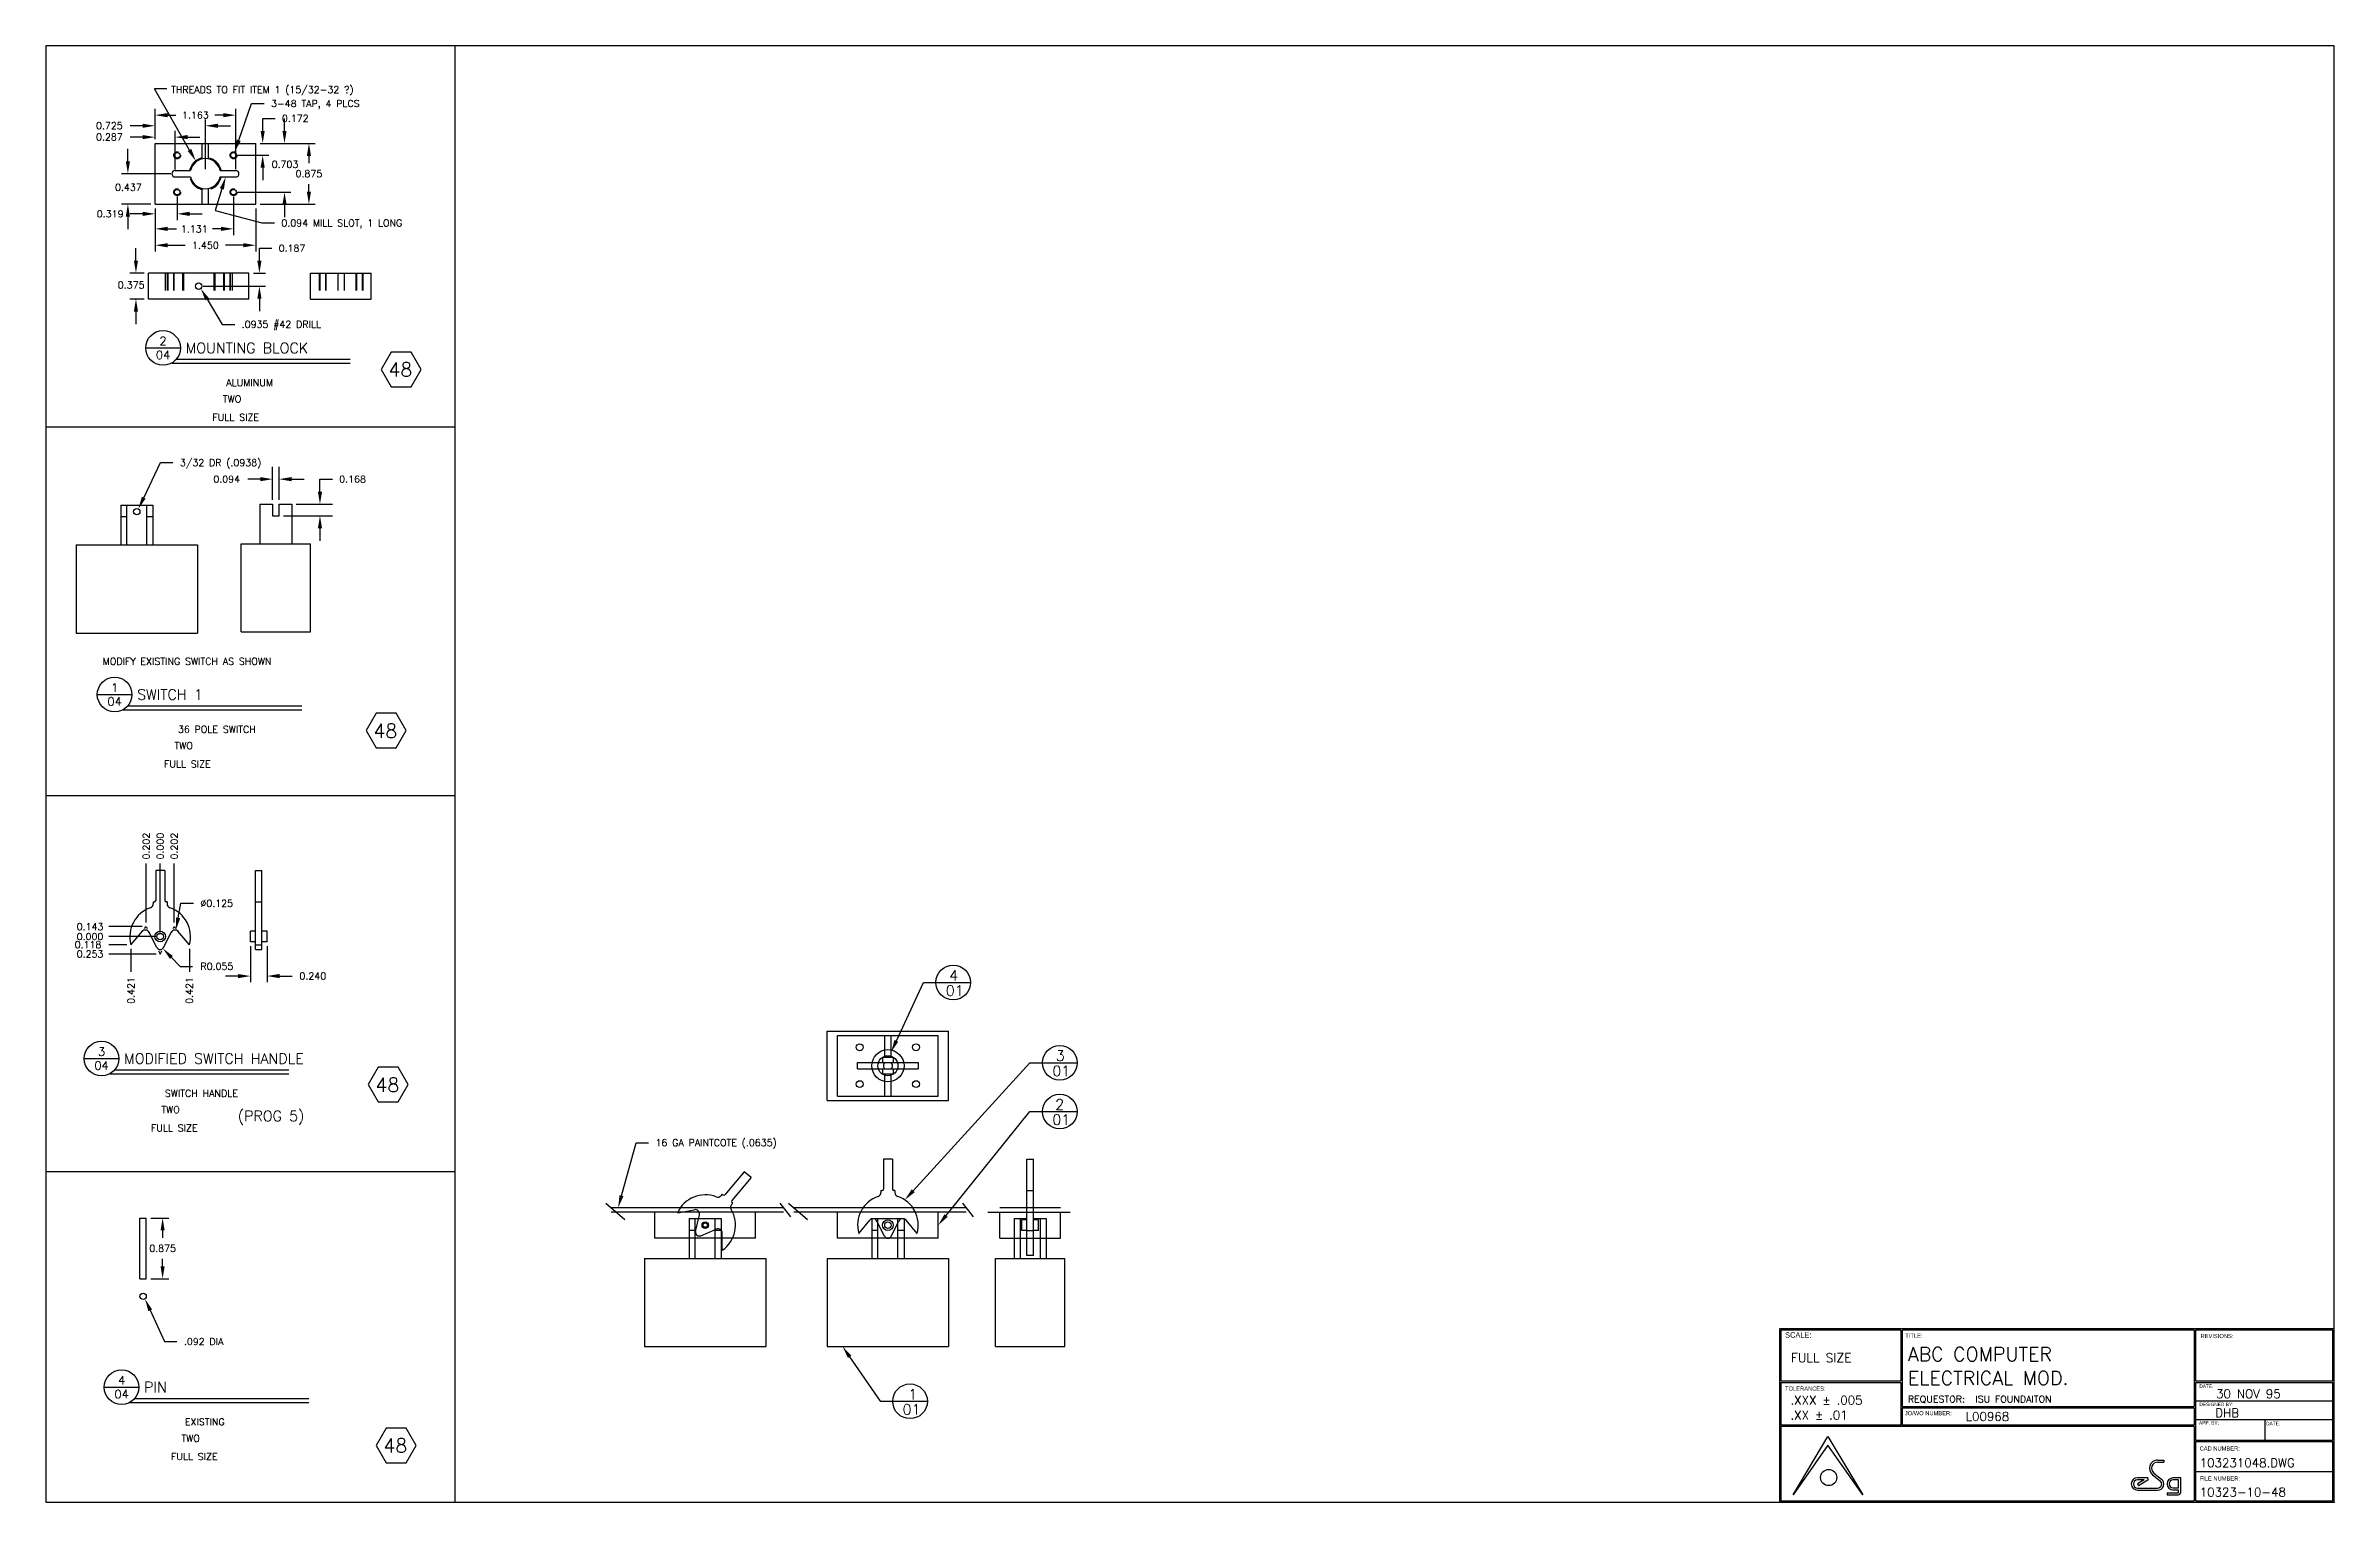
# Model space of a CAD drawing. Extents: x 0 to 33, y 0 to 21.
import ezdxf
from ezdxf.enums import TextEntityAlignment as Align

# ---------------------------------------------------------------- set-up
doc = ezdxf.new("R2010")
doc.units = 0
doc.header["$MEASUREMENT"] = 0
doc.linetypes.add('HIDDEN', pattern=[0.375, 0.25, -0.125])
doc.layers.get('0').update_dxf_attribs({"linetype": 'CONTINUOUS'})
doc.layers.get('DEFPOINTS').update_dxf_attribs({"linetype": 'CONTINUOUS'})
for name, color, linetype in [('BORDER', 5, 'CONTINUOUS'), ('DIM', 1, 'CONTINUOUS'), ('HATCH', 2, 'CONTINUOUS'), ('HIDDEN', 6, 'HIDDEN'), ('OBJECT', 3, 'CONTINUOUS'), ('TEXT', 1, 'CONTINUOUS')]:
    doc.layers.add(name, color=color, linetype=linetype)
doc.styles.add('ROMANS', font='romans')
doc.styles.add('SIMPLEX', font='SIMPLEX')
doc.styles.add('TITLE', font='italic')
doc.dimstyles.get("Standard").update_dxf_attribs({"dimtxt": 0.1, "dimasz": 0.18, "dimexe": 0.18, "dimexo": 0.063, "dimgap": 0.1, "dimtad": 0, "dimtih": 1, "dimtoh": 1, "dimdec": 3, "dimzin": 0, "dimdsep": 46, "dimtxsty": 'SIMPLEX', "dimcen": 0.1, "dimclrd": 256, "dimclre": 256, "dimclrt": 256, "dimadec": 0, "dimazin": 0, "dimtfac": 0.8, "dimtdec": 3, "dimtofl": 0, "dimtmove": 2, "dimatfit": 3, "dimfxl": 1, "dimtolj": 1, "dimtzin": 0, "dimarcsym": 0})

msp = doc.modelspace()

# ---------------------------------------------------------------- texts
at = {"layer": 'DIM', "style": 'SIMPLEX'}
for s, height, p in [('THREADS TO FIT ITEM 1 (15/32-32 ?)', 0.1, (1.8073, 20.3189)), ('4', 0.15, (13.029, 7.521)), ('01', 0.15, (12.9793, 7.3022)), ('01', 0.15, (14.515, 6.1443)), ('3', 0.15, (14.5647, 6.3632)), ('(PROG 5)', 0.15, (2.7701, 5.4933)), ('2', 0.15, (14.5564, 5.6593)), ('01', 0.15, (14.515, 5.4404)), ('01', 0.15, (12.356, 1.2632)), ('1', 0.15, (12.4385, 1.4821))]:
    msp.add_text(s, height=height, dxfattribs=at).set_placement(p)
for s, p in [('3-48 TAP, 4 PLCS', (3.2488, 20.1675)), ('0.094 MILL SLOT, 1 LONG', (3.3969, 18.4454)), ('.0935 #42 DRILL', (2.8249, 16.983)), ('3/32 DR (.0938)', (1.9338, 14.9896)), ('16 GA PAINTCOTE (.0635)', (8.7928, 5.1842)), ('.092 DIA', (1.9918, 2.3171))]:
    msp.add_text(s, height=0.1, dxfattribs=at).set_placement(p, align=Align.MIDDLE_LEFT)
at = {"layer": 'DIM', "linetype": 'ByBlock', "style": 'SIMPLEX'}
for s, p in [('0.703', (3.4496, 19.2895)), ('0.437', (1.1913, 18.9589)), ('0.375', (1.2312, 17.5513)), ('%%c0.125', (2.465, 8.6366)), ('R0.055', (2.4678, 7.7255))]:
    msp.add_text(s, height=0.1, dxfattribs=at).set_placement(p, align=Align.MIDDLE_CENTER)
at = {"layer": 'DIM', "style": 'SIMPLEX'}
for s, p in [('0.202', (1.4979, 9.2674)), ('0.000', (1.6997, 9.2674)), ('0.202', (1.9016, 9.2674))]:
    msp.add_text(s, height=0.1, rotation=90, dxfattribs=at).set_placement(p)
for s, p in [('0.143', (0.8311, 8.2496)), ('0.118', (0.8024, 7.9884)), ('0.000', (0.8311, 8.1066)), ('0.253', (0.8311, 7.8535))]:
    msp.add_text(s, height=0.1, dxfattribs=at).set_placement(p, align=Align.RIGHT)
for p in [(1.2788, 7.5717), (2.1207, 7.5717)]:
    msp.add_text('0.421', height=0.1, rotation=90, dxfattribs=at).set_placement(p, align=Align.RIGHT)
at = {"layer": 'OBJECT', "style": 'SIMPLEX'}
for s, height, p in [('48', 0.2, (4.942, 16.2311)), ('MODIFY EXISTING SWITCH AS SHOWN', 0.1, (0.8209, 12.0733)), ('48', 0.2, (4.7249, 11.0235)), ('48', 0.2, (4.7552, 5.9195)), ('48', 0.2, (4.8696, 0.7166))]:
    msp.add_text(s, height=height, dxfattribs=at).set_placement(p)

# ---------------------------------------------------------------- blocks, each defined once
blk = doc.blocks.new('*D0')
at = {"linetype": 'ByBlock', "transparency": 16777216}
for p, q in [((23.599, 18.73), (23.599, 18.91)), ((23.599, 18.91), (23.779, 18.91)), ((23.258, 18.55), (23.779, 18.55)), ((23.073, 18.381), (23.779, 18.381)), ((23.599, 18.201), (23.599, 18.021))]:
    blk.add_line(p, q, dxfattribs=at)
for points in [[(23.569, 18.73), (23.629, 18.73), (23.599, 18.55)], [(23.569, 18.201), (23.629, 18.201), (23.599, 18.381)]]:
    blk.add_solid(points, dxfattribs=at)
at = {"layer": 'DEFPOINTS', "color": 0, "linetype": 'ByBlock', "transparency": 16777216}
for p in [(23.195, 18.55), (23.599, 18.55), (23.01, 18.381)]:
    blk.add_point(p, dxfattribs=at)
at = {"linetype": 'ByBlock', "transparency": 16777216, "style": 'SIMPLEX'}
blk.add_text('0.168', height=0.1, dxfattribs=at).set_placement((24.069, 18.91), align=Align.MIDDLE_CENTER)
blk = doc.blocks.new('*D1')
at = {"linetype": 'ByBlock', "transparency": 16777216}
for p, q in [((22.737, 18.91), (22.557, 18.91)), ((22.917, 18.614), (22.917, 19.09)), ((23.01, 18.614), (23.01, 19.09)), ((23.19, 18.91), (23.37, 18.91))]:
    blk.add_line(p, q, dxfattribs=at)
for points in [[(22.737, 18.94), (22.737, 18.88), (22.917, 18.91)], [(23.19, 18.94), (23.19, 18.88), (23.01, 18.91)]]:
    blk.add_solid(points, dxfattribs=at)
at = {"layer": 'DEFPOINTS', "color": 0, "linetype": 'ByBlock', "transparency": 16777216}
for p in [(22.917, 18.91), (22.917, 18.551), (23.01, 18.551)]:
    blk.add_point(p, dxfattribs=at)
at = {"linetype": 'ByBlock', "transparency": 16777216, "style": 'SIMPLEX'}
blk.add_text('0.094', height=0.1, dxfattribs=at).set_placement((22.254, 18.91), align=Align.MIDDLE_CENTER)
blk = doc.blocks.new('P-TITLE')
for p, q in [((-1.5625, -0.6375), (-1.0625, -0.6375)), ((1.3875, -0.8625), (-1.1875, -0.8625)), ((-1.1125, -0.8), (1.3875, -0.8))]:
    blk.add_line(p, q)
at = {"layer": 'DIM', "color": 7}
blk.add_circle((-1.3125, -0.6375), 0.25, dxfattribs=at)
at = {"style": 'ROMANS'}
for tag, p in [('NO.', (-1.3125, -0.5375)), ('PAGE', (-1.3125, -0.7375))]:
    blk.add_attdef(tag, text='', height=0.12, dxfattribs=at).set_placement(p, align=Align.MIDDLE)
for tag, p, height in [('DESCRIPTION', (-0.9875, -0.7125), 0.15), ('#_REQUIRED', (-0.45, -1.425), 0.1), ('MATERIAL', (-0.4, -1.1875), 0.1), ('SCALE', (-0.6, -1.6875), 0.1)]:
    blk.add_attdef(tag, p, '', height=height, dxfattribs=at)
at = {"style": 'ROMANS', "flags": 2}
for tag, p in [('#_REQD:', (-1.1625, -1.4375)), ('MATERIAL:', (-1.1625, -1.1875)), ('SCALE:', (-1.1625, -1.6875))]:
    blk.add_attdef(tag, p, '', height=0.1, dxfattribs=at)
blk = doc.blocks.new('*D3')
at = {"linetype": 'ByBlock', "transparency": 16777216}
for p, q in [((17.057, 19.152), (17.057, 18.812)), ((16.558, 18.902), (16.378, 18.902)), ((16.738, 18.98), (16.738, 18.812)), ((17.237, 18.902), (17.417, 18.902))]:
    blk.add_line(p, q, dxfattribs=at)
for points in [[(16.558, 18.932), (16.558, 18.872), (16.738, 18.902)], [(17.237, 18.932), (17.237, 18.872), (17.057, 18.902)]]:
    blk.add_solid(points, dxfattribs=at)
at = {"layer": 'DEFPOINTS', "color": 0, "linetype": 'ByBlock', "transparency": 16777216}
for p in [(17.057, 19.215), (16.738, 19.043), (16.738, 18.902)]:
    blk.add_point(p, dxfattribs=at)
at = {"linetype": 'ByBlock', "transparency": 16777216, "style": 'SIMPLEX'}
blk.add_text('0.319', height=0.1, dxfattribs=at).set_placement((16.09, 18.902), align=Align.MIDDLE_CENTER)
blk = doc.blocks.new('*D4')
at = {"linetype": 'ByBlock', "transparency": 16777216}
for p, q in [((16.558, 20.172), (16.378, 20.172)), ((16.738, 19.981), (16.738, 20.262)), ((17.463, 19.544), (17.463, 20.262)), ((17.643, 20.172), (17.823, 20.172))]:
    blk.add_line(p, q, dxfattribs=at)
for points in [[(16.558, 20.202), (16.558, 20.142), (16.738, 20.172)], [(17.643, 20.202), (17.643, 20.142), (17.463, 20.172)]]:
    blk.add_solid(points, dxfattribs=at)
at = {"layer": 'DEFPOINTS', "color": 0, "linetype": 'ByBlock', "transparency": 16777216}
for p in [(16.738, 20.172), (16.738, 19.918), (17.463, 19.481)]:
    blk.add_point(p, dxfattribs=at)
at = {"linetype": 'ByBlock', "transparency": 16777216, "style": 'SIMPLEX'}
blk.add_text('0.725', height=0.1, dxfattribs=at).set_placement((16.078, 20.172), align=Align.MIDDLE_CENTER)
blk = doc.blocks.new('*D5')
at = {"linetype": 'ByBlock', "transparency": 16777216}
for p, q in [((16.738, 19.981), (16.738, 20.415)), ((16.918, 20.325), (17.038, 20.325)), ((17.72, 20.325), (17.6, 20.325)), ((17.9, 19.544), (17.9, 20.415))]:
    blk.add_line(p, q, dxfattribs=at)
for points in [[(16.918, 20.355), (16.918, 20.295), (16.738, 20.325)], [(17.72, 20.355), (17.72, 20.295), (17.9, 20.325)]]:
    blk.add_solid(points, dxfattribs=at)
at = {"layer": 'DEFPOINTS', "color": 0, "linetype": 'ByBlock', "transparency": 16777216}
for p in [(16.738, 20.325), (16.738, 19.918), (17.9, 19.481)]:
    blk.add_point(p, dxfattribs=at)
at = {"linetype": 'ByBlock', "transparency": 16777216, "style": 'SIMPLEX'}
blk.add_text('1.163', height=0.1, dxfattribs=at).set_placement((17.319, 20.325), align=Align.MIDDLE_CENTER)
blk = doc.blocks.new('*D12')
at = {"linetype": 'ByBlock', "transparency": 16777216}
for p, q in [((1.577, 18.655), (1.577, 18.034)), ((3.027, 18.655), (3.027, 18.034)), ((1.757, 18.124), (2.011, 18.124)), ((2.847, 18.124), (2.592, 18.124))]:
    blk.add_line(p, q, dxfattribs=at)
for points in [[(1.757, 18.154), (1.757, 18.094), (1.577, 18.124)], [(2.847, 18.154), (2.847, 18.094), (3.027, 18.124)]]:
    blk.add_solid(points, dxfattribs=at)
at = {"layer": 'DEFPOINTS', "color": 0, "linetype": 'ByBlock', "transparency": 16777216}
for p in [(1.577, 18.718), (3.027, 18.718), (3.027, 18.124)]:
    blk.add_point(p, dxfattribs=at)
at = {"linetype": 'ByBlock', "transparency": 16777216, "style": 'SIMPLEX'}
blk.add_text('1.450', height=0.1, dxfattribs=at).set_placement((2.302, 18.124), align=Align.MIDDLE_CENTER)
blk = doc.blocks.new('*D6')
at = {"linetype": 'ByBlock', "transparency": 16777216}
for p, q in [((18.289, 20.098), (18.289, 20.278)), ((18.289, 20.278), (18.469, 20.278)), ((18.251, 19.918), (18.379, 19.918)), ((17.932, 19.746), (18.379, 19.746)), ((18.289, 19.566), (18.289, 19.386))]:
    blk.add_line(p, q, dxfattribs=at)
for points in [[(18.259, 20.098), (18.319, 20.098), (18.289, 19.918)], [(18.259, 19.566), (18.319, 19.566), (18.289, 19.746)]]:
    blk.add_solid(points, dxfattribs=at)
at = {"layer": 'DEFPOINTS', "color": 0, "linetype": 'ByBlock', "transparency": 16777216}
for p in [(18.188, 19.918), (18.289, 19.918), (17.869, 19.746)]:
    blk.add_point(p, dxfattribs=at)
at = {"linetype": 'ByBlock', "transparency": 16777216, "style": 'SIMPLEX'}
blk.add_text('0.172', height=0.1, dxfattribs=at).set_placement((18.759, 20.278), align=Align.MIDDLE_CENTER)
blk = doc.blocks.new('*D7')
at = {"linetype": 'ByBlock', "transparency": 16777216}
for p, q in [((18.251, 19.918), (19.046, 19.918)), ((18.956, 19.738), (18.956, 19.631)), ((18.956, 19.223), (18.956, 19.331)), ((18.251, 19.043), (19.046, 19.043))]:
    blk.add_line(p, q, dxfattribs=at)
for points in [[(18.926, 19.738), (18.986, 19.738), (18.956, 19.918)], [(18.926, 19.223), (18.986, 19.223), (18.956, 19.043)]]:
    blk.add_solid(points, dxfattribs=at)
at = {"layer": 'DEFPOINTS', "color": 0, "linetype": 'ByBlock', "transparency": 16777216}
for p in [(18.188, 19.918), (18.956, 19.918), (18.188, 19.043)]:
    blk.add_point(p, dxfattribs=at)
at = {"linetype": 'ByBlock', "transparency": 16777216, "style": 'SIMPLEX'}
blk.add_text('0.875', height=0.1, dxfattribs=at).set_placement((18.956, 19.481), align=Align.MIDDLE_CENTER)
blk = doc.blocks.new('*D8')
at = {"linetype": 'ByBlock', "transparency": 16777216}
for p, q in [((18.338, 18.434), (18.338, 18.614)), ((18.338, 18.614), (18.518, 18.614)), ((18.251, 18.254), (18.428, 18.254)), ((17.526, 18.067), (18.428, 18.067)), ((18.338, 17.887), (18.338, 17.707))]:
    blk.add_line(p, q, dxfattribs=at)
for points in [[(18.308, 18.434), (18.368, 18.434), (18.338, 18.254)], [(18.308, 17.887), (18.368, 17.887), (18.338, 18.067)]]:
    blk.add_solid(points, dxfattribs=at)
at = {"layer": 'DEFPOINTS', "color": 0, "linetype": 'ByBlock', "transparency": 16777216}
for p in [(18.188, 18.254), (18.338, 18.254), (17.463, 18.067)]:
    blk.add_point(p, dxfattribs=at)
at = {"linetype": 'ByBlock', "transparency": 16777216, "style": 'SIMPLEX'}
blk.add_text('0.187', height=0.1, dxfattribs=at).set_placement((18.808, 18.614), align=Align.MIDDLE_CENTER)
blk = doc.blocks.new('*D9')
at = {"linetype": 'ByBlock', "transparency": 16777216}
for p, q in [((25.168, 12.32), (25.168, 11.8)), ((25.408, 12.32), (25.408, 11.8)), ((24.988, 11.89), (24.808, 11.89)), ((25.588, 11.89), (25.768, 11.89))]:
    blk.add_line(p, q, dxfattribs=at)
for points in [[(24.988, 11.92), (24.988, 11.86), (25.168, 11.89)], [(25.588, 11.92), (25.588, 11.86), (25.408, 11.89)]]:
    blk.add_solid(points, dxfattribs=at)
at = {"layer": 'DEFPOINTS', "color": 0, "linetype": 'ByBlock', "transparency": 16777216}
for p in [(25.168, 12.383), (25.408, 12.383), (25.408, 11.89)]:
    blk.add_point(p, dxfattribs=at)
at = {"linetype": 'ByBlock', "transparency": 16777216, "style": 'SIMPLEX'}
blk.add_text('0.240', height=0.1, dxfattribs=at).set_placement((26.068, 11.89), align=Align.MIDDLE_CENTER)
blk = doc.blocks.new('*D11')
at = {"linetype": 'ByBlock', "transparency": 16777216}
for p, q in [((1.513, 4.098), (1.775, 4.098)), ((1.685, 3.918), (1.685, 3.811)), ((1.685, 3.403), (1.685, 3.511)), ((1.513, 3.223), (1.775, 3.223))]:
    blk.add_line(p, q, dxfattribs=at)
for points in [[(1.655, 3.918), (1.715, 3.918), (1.685, 4.098)], [(1.655, 3.403), (1.715, 3.403), (1.685, 3.223)]]:
    blk.add_solid(points, dxfattribs=at)
at = {"layer": 'DEFPOINTS', "color": 0, "linetype": 'ByBlock', "transparency": 16777216}
for p in [(1.45, 4.098), (1.685, 4.098), (1.45, 3.223)]:
    blk.add_point(p, dxfattribs=at)
at = {"linetype": 'ByBlock', "transparency": 16777216, "style": 'SIMPLEX'}
blk.add_text('0.875', height=0.1, dxfattribs=at).set_placement((1.685, 3.661), align=Align.MIDDLE_CENTER)
blk = doc.blocks.new('T-BLK')
for p, q in [((-7.8, 0.106), (-7.3, 0.949)), ((-7.3, 0.824), (-7.8, 0.106)), ((-7.3, 0.949), (-6.8, 0.106)), ((-6.8, 0.106), (-7.3, 0.824)), ((-2.689, 0.351), (-2.838, 0.351)), ((-2.689, 0.351), (-2.689, 0.316)), ((-2.621, 0.397), (-2.511, 0.308)), ((-2.603, 0.42), (-2.492, 0.332)), ((-2.547, 0.608), (-2.459, 0.608)), ((-2.547, 0.578), (-2.459, 0.578)), ((-2.459, 0.608), (-2.459, 0.578)), ((-2.214, 0.351), (-2.325, 0.351)), ((-2.214, 0.144), (-2.214, 0.351)), ((-2.739, 0.321), (-2.838, 0.263)), ((-2.739, 0.321), (-2.838, 0.321)), ((-2.838, 0.263), (-2.822, 0.237)), ((-2.838, 0.204), (-2.547, 0.204)), ((-2.838, 0.174), (-2.547, 0.174)), ((-2.689, 0.316), (-2.822, 0.237)), ((-2.411, 0.136), (-2.252, 0.136)), ((-2.411, 0.136), (-2.411, 0.106)), ((-2.411, 0.106), (-2.252, 0.106)), ((-2.244, 0.321), (-2.325, 0.321)), ((-2.325, 0.209), (-2.244, 0.209)), ((-2.325, 0.179), (-2.244, 0.179)), ((-2.244, 0.209), (-2.244, 0.321)), ((-2.244, 0.144), (-2.244, 0.179))]:
    blk.add_line(p, q)
blk.add_circle((-7.29, 0.356), 0.117)
for centre, radius, start, end in [((-2.838, 0.263), 0.0887, 90, 270), ((-2.547, 0.49), 0.119, 90, 231.3801), ((-2.547, 0.49), 0.0887, 90, 231.3801), ((-2.547, 0.263), 0.0887, 270, 51.3801), ((-2.325, 0.265), 0.086, 90, 270), ((-2.838, 0.263), 0.0587, 90, 270), ((-2.547, 0.263), 0.0587, 270, 51.3801), ((-2.325, 0.265), 0.056, 90, 270), ((-2.252, 0.144), 0.0379, 270, 0), ((-2.252, 0.144), 0.00793, 270, 0)]:
    blk.add_arc(centre, radius, start, end)
at = {"layer": 'BORDER'}
for p, q in [((-6.251, 2.48), (-6.251, 1.748)), ((-6.231, 2.48), (-6.231, 1.381)), ((-2.021, 2.48), (-2.021, 1.381)), ((-2.001, 2.48), (-2.001, 1.748)), ((-7.98, 1.748), (-6.251, 1.748)), ((-7.98, 1.728), (-6.251, 1.728)), ((-6.251, 1.728), (-6.251, 1.111)), ((-2.001, 1.748), (-0.02, 1.748)), ((-2.001, 1.728), (-0.02, 1.728)), ((-2.001, 1.728), (-2.001, 0.897)), ((-6.231, 1.381), (-2.021, 1.381)), ((-6.231, 1.361), (-2.021, 1.361)), ((-6.231, 1.361), (-6.231, 1.111)), ((-2.021, 1.361), (-2.021, 1.111)), ((-6.251, 1.111), (-7.98, 1.111)), ((-2.021, 1.091), (-7.98, 1.091)), ((-2.021, 1.111), (-6.231, 1.111)), ((-2.021, 1.091), (-2.021, 0.02)), ((-2.001, 0.897), (-0.02, 0.897)), ((-2.001, 0.877), (-0.02, 0.877)), ((-2.001, 0.877), (-2.001, 0.02))]:
    blk.add_line(p, q, dxfattribs=at)
for points in [[(0, 0), (0, 2.5), (-8, 2.5), (-8, 0), (0, 0)], [(-6.251, 2.48), (-7.98, 2.48), (-7.98, 1.748)], [(-2.021, 2.48), (-6.231, 2.48)], [(-0.02, 1.748), (-0.02, 2.48), (-2.001, 2.48)], [(-7.98, 1.728), (-7.98, 1.111)], [(-0.02, 0.897), (-0.02, 1.728)], [(-7.98, 1.091), (-7.98, 0.02), (-2.021, 0.02)], [(-0.02, 0.02), (-0.02, 0.877)], [(-2.001, 0.02), (-0.02, 0.02)]]:
    blk.add_lwpolyline(points, dxfattribs=at)
blk.add_point((0, 0), dxfattribs=at)
at = {"layer": 'TEXT', "color": 2}
for p, q in [((-0.02, 1.456), (-2.001, 1.456)), ((-2.001, 1.191), (-0.02, 1.191)), ((-1.001, 1.191), (-1.001, 0.897)), ((-2.001, 0.444), (-0.02, 0.444))]:
    blk.add_line(p, q, dxfattribs=at)
at = {"style": 'SIMPLEX'}
for s, height, p in [('.XXX %%P .005', 0.125, (-7.841, 1.408)), ('REQUESTOR:', 0.1, (-6.148, 1.436)), ('.XX %%P .01', 0.125, (-7.841, 1.194))]:
    blk.add_text(s, height=height, dxfattribs=at).set_placement(p)
for tag, p, height in [('DWG_:_ACT', (-7.836, 2.018), 0.13), ('FLINE_TITLE', (-6.147, 2.034), 0.2), ('SLINE_TITLE', (-6.147, 1.69), 0.2), ('REQUESTOR', (-5.176, 1.436), 0.1), ('DESN', (-1.715, 1.225), 0.125), ('DATE', (-1.704, 1.501), 0.125), ('J.O.N.', (-5.314, 1.174), 0.125), ('CAD_NUMBER', (-1.94, 0.505), 0.125), ('FILE_NUMBER', (-1.94, 0.084), 0.125)]:
    blk.add_attdef(tag, p, '', height=height, dxfattribs=at)
at = {"color": 7, "style": 'TITLE', "flags": 2}
for tag, p, height in [('TOP_LINE_LOGO', (-6.698, 0.767), 0.17), ('BOTTOM_LINE_LOGO', (-6.693, 0.147), 0.125)]:
    blk.add_attdef(tag, p, '', height=height, dxfattribs=at)
at = {"style": 'SIMPLEX', "flags": 2}
for tag, p, height in [('SECOND_LOGO_LINE', (-6.692, 0.384), 0.085), ('FIRST_LOGO_LINE', (-6.691, 0.542), 0.1)]:
    blk.add_attdef(tag, p, '', height=height, dxfattribs=at)
at = {"layer": 'TEXT'}
for s, height, p in [('SCALE:', 0.08, (-7.918, 2.372)), ('TITLE:', 0.06, (-6.186, 2.371)), ('REVISIONS:', 0.06, (-1.928, 2.366)), ('TOLERANCES:', 0.06, (-7.919, 1.609)), ('DATE:', 0.05, (-1.945, 1.648)), ('DESIGNED BY:', 0.05, (-1.945, 1.386)), ('JO/WO NUMBER:', 0.06, (-6.192, 1.254)), ('APP. BY:', 0.05, (-1.95, 1.12)), ('DATE:', 0.05, (-0.982, 1.11)), ('CAD NUMBER:', 0.06, (-1.941, 0.745)), ('FILE NUMBER:', 0.06, (-1.94, 0.312))]:
    blk.add_text(s, height=height, dxfattribs=at).set_placement(p)
blk = doc.blocks.new('*D13')
at = {"linetype": 'ByBlock', "transparency": 16777216}
for p, q in [((1.397, 19.683), (1.217, 19.683)), ((1.577, 19.656), (1.577, 19.773)), ((1.864, 19.218), (1.864, 19.773)), ((2.044, 19.683), (2.224, 19.683))]:
    blk.add_line(p, q, dxfattribs=at)
for points in [[(1.397, 19.713), (1.397, 19.653), (1.577, 19.683)], [(2.044, 19.713), (2.044, 19.653), (1.864, 19.683)]]:
    blk.add_solid(points, dxfattribs=at)
at = {"layer": 'DEFPOINTS', "color": 0, "linetype": 'ByBlock', "transparency": 16777216}
for p in [(1.577, 19.683), (1.577, 19.593), (1.864, 19.155)]:
    blk.add_point(p, dxfattribs=at)
at = {"linetype": 'ByBlock', "transparency": 16777216, "style": 'SIMPLEX'}
blk.add_text('0.287', height=0.1, dxfattribs=at).set_placement((0.917, 19.683), align=Align.MIDDLE_CENTER)
blk = doc.blocks.new('*D14')
at = {"linetype": 'ByBlock', "transparency": 16777216}
for p, q in [((2.708, 18.826), (2.708, 18.27)), ((1.577, 18.655), (1.577, 18.27)), ((1.757, 18.36), (1.883, 18.36)), ((2.528, 18.36), (2.402, 18.36))]:
    blk.add_line(p, q, dxfattribs=at)
for points in [[(1.757, 18.39), (1.757, 18.33), (1.577, 18.36)], [(2.528, 18.39), (2.528, 18.33), (2.708, 18.36)]]:
    blk.add_solid(points, dxfattribs=at)
at = {"layer": 'DEFPOINTS', "color": 0, "linetype": 'ByBlock', "transparency": 16777216}
for p in [(2.708, 18.889), (1.577, 18.718), (2.708, 18.36)]:
    blk.add_point(p, dxfattribs=at)
at = {"linetype": 'ByBlock', "transparency": 16777216, "style": 'SIMPLEX'}
blk.add_text('1.131', height=0.1, dxfattribs=at).set_placement((2.142, 18.36), align=Align.MIDDLE_CENTER)

# ---------------------------------------------------------------- dimensions: what is measured, and where the dimension line sits
at = {"layer": 'DIM'}
for base, p1, p2, dimstyle, picture, middle, set_off in [((1.5768, 19.8466), (2.3018, 19.155), (1.5768, 19.5925), 'Standard', '*D4', (0.9168, 19.8466), (-15.1612, -0.3255)), ((1.5767803053, 19.9995067726), (2.7392803053, 19.1550300082), (1.5767803053, 19.5925300082), 'Standard', '*D5', (2.1580303053, 19.9995067726), (-15.1611843255, -0.325479178)), ((1.5768, 18.5766), (1.8955, 18.8894), (1.5768, 18.7175), 'Standard', '*D3', (0.9287, 18.5766), (-15.1612, -0.3255)), ((3.2713, 14.7515), (3.3651, 14.3917), (3.2713, 14.3917), 'STANDARD', '*D1', (2.609, 14.7515), (-19.6452, -4.1589)), ((3.1909, 7.586), (2.9509, 8.0796), (3.1909, 8.0796), 'Standard', '*D9', (3.8509, 7.586), (-22.2171, -4.3036))]:
    dim = msp.add_linear_dim(base=base, p1=p1, p2=p2, dimstyle=dimstyle, dxfattribs=at)
    dim.commit()
    dim.dimension.update_dxf_attribs({"geometry": picture, "text_midpoint": middle, "insert": set_off})
for base, p1, p2, dimstyle, picture, middle, set_off in [((3.1274, 19.5925), (2.708, 19.4207), (3.0268, 19.5925), 'Standard', '*D6', (3.5979, 19.9525), (-15.1612, -0.3255)), ((3.7952, 19.5925), (3.0268, 18.7175), (3.0268, 19.5925), 'Standard', '*D7', (3.7952, 19.155), (-15.1612, -0.3255)), ((3.0806524164, 17.7216809276), (2.2056323521, 17.5341809276), (2.9306323521, 17.7216809276), 'Standard', '*D8', (3.6472765601, 18.2886548843), (-15.2573322787, -0.5324531347)), ((3.9537, 14.3907), (3.3651, 14.2224), (3.5502, 14.3907), 'STANDARD', '*D0', (4.4242, 14.7507), (-19.6452, -4.1589))]:
    dim = msp.add_linear_dim(base=base, p1=p1, p2=p2, angle=90, dimstyle=dimstyle, dxfattribs=at)
    dim.commit()
    dim.dimension.update_dxf_attribs({"geometry": picture, "text_midpoint": middle, "insert": set_off})
for base, p1, p2, picture, middle in [((1.5767803053, 19.6832124532), (1.8642803053, 19.1550300082), (1.5767803053, 19.5925300082), '*D13', (0.9167803053, 19.6832124532)), ((2.708, 18.3601), (1.5768, 18.7175), (2.708, 18.8894), '*D14', (2.1424, 18.3601)), ((3.0268, 18.124), (1.5768, 18.7175), (3.0268, 18.7175), '*D12', (2.3018, 18.124))]:
    dim = msp.add_linear_dim(base=base, p1=p1, p2=p2, dimstyle='Standard', dxfattribs=at)
    dim.commit()
    dim.dimension.update_dxf_attribs({"geometry": picture, "text_midpoint": middle})
dim = msp.add_linear_dim(base=(1.685, 4.0981), p1=(1.4496, 3.2231), p2=(1.4496, 4.0981), angle=90, dimstyle='Standard', dxfattribs=at)
dim.commit()
dim.dimension.update_dxf_attribs({"geometry": '*D11', "text_midpoint": (1.685, 3.6606)})

# ---------------------------------------------------------------- linework, layer by layer
at = {"layer": 'BORDER'}
for p, q in [((33, 21), (0, 21)), ((0, 21), (0, 0)), ((5.898, 21), (5.898, 0)), ((33, 0), (33, 21)), ((5.898, 15.503), (0, 15.503)), ((5.898, 10.1869), (0, 10.1869)), ((5.898, 4.7622), (0, 4.7622)), ((0, 0), (33, 0))]:
    msp.add_line(p, q, dxfattribs=at)
at = {"layer": 'DEFPOINTS', "color": 0, "linetype": 'ByBlock'}
for p in [(1.1843, 19.155), (1.8643, 19.155), (2.708, 18.8894), (3.4427, 18.8894), (1.6877, 7.9845), (1.876, 8.2495)]:
    msp.add_point(p, dxfattribs=at)
at = {"layer": 'DIM'}
for p, q in [((2.0731, 19.4968), (1.5676, 20.3787)), ((1.7476, 20.3787), (1.5676, 20.3787)), ((2.7826, 19.6377), (2.9688, 20.1675)), ((2.9688, 20.1675), (3.1488, 20.1675)), ((2.5401, 18.9367), (2.4407, 18.625)), ((2.4407, 18.625), (3.1169, 18.4454)), ((3.1169, 18.4454), (3.2969, 18.4454)), ((2.3278, 17.3446), (2.5449, 16.983)), ((2.5449, 16.983), (2.7249, 16.983)), ((1.4127, 14.4843), (1.6538, 14.9896)), ((1.6538, 14.9896), (1.8338, 14.9896)), ((1.4479, 8.3596), (1.4479, 9.2074)), ((1.6498, 8.2166), (1.6498, 9.2074)), ((1.8516, 8.3596), (1.8516, 9.2074)), ((1.3879, 8.2996), (0.9082, 8.2996)), ((1.4258, 8.2732), (1.4479, 8.2996)), ((1.4479, 8.2996), (1.4614, 8.2732)), ((1.8381, 8.2732), (1.8516, 8.2996)), ((1.8516, 8.2996), (1.8737, 8.2732)), ((1.5897, 8.1566), (0.9082, 8.1566)), ((1.1688, 8.0384), (0.9082, 8.0384)), ((1.2288, 7.9784), (1.2288, 7.6464)), ((1.6263, 7.9495), (1.6498, 7.9035)), ((1.6498, 7.9035), (1.6732, 7.9495)), ((2.0707, 7.9784), (2.0707, 7.6464)), ((1.5897, 7.9035), (0.9082, 7.9035)), ((12.2654, 6.6523), (12.6561, 7.4939)), ((12.6561, 7.4939), (12.8361, 7.4939)), ((12.8361, 7.4939), (13.3361, 7.4939)), ((12.0981, 6.4136), (12.0981, 6.7311)), ((12.1896, 6.4136), (12.1896, 6.7311)), ((11.7066, 6.3396), (12.5811, 6.3396)), ((11.7066, 6.2476), (11.7066, 6.3396)), ((12.0669, 6.4136), (12.0669, 6.3396)), ((12.2209, 6.4136), (12.0669, 6.4136)), ((12.2209, 6.4136), (12.2209, 6.3396)), ((12.5086, 4.4911), (14.1918, 6.3361)), ((12.5811, 6.3396), (12.5811, 6.2476)), ((14.1918, 6.3361), (14.3718, 6.3361)), ((14.3718, 6.3361), (14.8718, 6.3361)), ((11.7066, 6.2476), (12.5811, 6.2476)), ((12.0669, 6.2476), (12.0669, 6.1736)), ((12.2209, 6.1736), (12.0669, 6.1736)), ((12.0981, 5.8561), (12.0981, 6.1736)), ((12.1896, 5.8561), (12.1896, 6.1736)), ((12.2209, 6.2476), (12.2209, 6.1736)), ((12.982, 4.1337), (14.1918, 5.6322)), ((14.1918, 5.6322), (14.3718, 5.6322)), ((14.3718, 5.6322), (14.8718, 5.6322)), ((8.3017, 4.4194), (8.5128, 5.1842)), ((8.5128, 5.1842), (8.6928, 5.1842)), ((10.0702, 4.7644), (9.7932, 4.4342)), ((10.1698, 4.6808), (9.8927, 4.3507)), ((10.1698, 4.6808), (10.0702, 4.7644)), ((12.0789, 4.9449), (12.0789, 4.5139)), ((12.2089, 4.9449), (12.0789, 4.9449)), ((12.2089, 4.9449), (12.2089, 4.5139)), ((14.1489, 3.5576), (14.1489, 4.9449)), ((14.1489, 4.9449), (14.2409, 4.9449)), ((14.2409, 3.5576), (14.2409, 4.9449)), ((9.7541, 4.4422), (9.7354, 4.4198)), ((9.7541, 4.4422), (9.7664, 4.4319)), ((9.9073, 4.3136), (9.8886, 4.2913)), ((9.9073, 4.3136), (9.8951, 4.3239)), ((12.0439, 4.4949), (12.0439, 4.4657)), ((12.0439, 4.4949), (12.0599, 4.4949)), ((12.2439, 4.4949), (12.2279, 4.4949)), ((12.2439, 4.4949), (12.2439, 4.4657)), ((14.1489, 4.4949), (14.2409, 4.4949)), ((9.1109, 4.1749), (9.3536, 4.2177)), ((9.3706, 3.905), (9.4254, 4.1421)), ((11.7229, 3.8767), (11.8813, 4.0655)), ((12.0954, 3.8369), (11.9849, 4.0537)), ((12.1924, 3.8369), (12.3029, 4.0537)), ((12.5649, 3.8767), (12.4064, 4.0655)), ((14.0749, 3.9179), (14.0749, 4.0719)), ((14.1489, 4.0719), (14.0749, 4.0719)), ((14.3149, 4.0719), (14.2409, 4.0719)), ((14.3149, 3.9179), (14.3149, 4.0719)), ((9.4449, 3.8427), (9.6689, 3.9378)), ((9.7559, 3.6337), (9.7559, 3.8802)), ((14.1489, 3.9179), (14.0749, 3.9179)), ((14.3149, 3.9179), (14.2409, 3.9179)), ((14.2409, 3.5576), (14.1489, 3.5576)), ((1.5061, 2.7676), (1.7118, 2.3171)), ((1.7118, 2.3171), (1.8918, 2.3171)), ((11.5919, 2.0972), (12.0327, 1.455)), ((12.0327, 1.455), (12.2127, 1.455)), ((12.2127, 1.455), (12.7127, 1.455))]:
    msp.add_line(p, q, dxfattribs=at)
at = {"layer": 'DIM', "linetype": 'ByBlock'}
for p, q in [((3.4427, 19.7725), (3.4427, 19.9525)), ((1.1843, 19.335), (1.1843, 19.515)), ((1.8013, 19.155), (1.0943, 19.155)), ((2.771, 18.8894), (3.5327, 18.8894)), ((1.5138, 18.7175), (1.0943, 18.7175)), ((1.1843, 18.5375), (1.1843, 18.3575)), ((3.4427, 18.7094), (3.4427, 18.5294)), ((1.3003, 17.9017), (1.3003, 18.0817)), ((1.4176, 17.7217), (1.2103, 17.7217)), ((1.4176, 17.3467), (1.2103, 17.3467)), ((1.3003, 17.1667), (1.3003, 16.9867)), ((1.9095, 8.4264), (1.9493, 8.6366)), ((1.9493, 8.6366), (2.1293, 8.6366)), ((1.8127, 7.855), (1.9378, 7.7255)), ((1.9378, 7.7255), (2.1178, 7.7255))]:
    msp.add_line(p, q, dxfattribs=at)
at = {"layer": 'DIM'}
for centre, radius in [((2.2056, 17.5342), 0.046), ((1.3122, 14.282), 0.046), ((13.0861, 7.4939), 0.25), ((14.6218, 6.3361), 0.25), ((14.6218, 5.6322), 0.25), ((9.5093, 3.9949), 0.046), ((12.1439, 3.9949), 0.077), ((12.1439, 3.9949), 0.046), ((12.4627, 1.455), 0.25)]:
    msp.add_circle(centre, radius, dxfattribs=at)
for centre, radius, start, end in [((12.1439, 6.2936), 0.065, 134.95254, 225.04746), ((12.1439, 6.2936), 0.065, 314.95254, 45.04746), ((9.5093, 3.9949), 0.4373, 68.76998, 155.68189), ((9.6894, 4.4584), 0.06, 248.76998, 320), ((9.7786, 4.4464), 0.019, 230, 320), ((9.9345, 4.2527), 0.06, 140, 211.23002), ((9.9073, 4.3385), 0.019, 140, 230), ((12.1439, 3.9949), 0.4373, 108.76998, 195.68189), ((11.9839, 4.4657), 0.06, 288.76998, 0), ((12.0599, 4.5139), 0.019, 270, 0), ((12.2279, 4.5139), 0.019, 180, 270), ((12.3039, 4.4657), 0.06, 180, 251.23002), ((12.1439, 3.9949), 0.4373, 344.31811, 71.23002), ((9.3645, 4.1562), 0.0625, 347, 100), ((9.5093, 3.9949), 0.4373, 304.31811, 31.23002), ((11.9292, 4.0263), 0.0625, 27, 140), ((12.3585, 4.0263), 0.0625, 40, 153), ((9.4239, 3.8931), 0.0546, 166.63567, 293.36433), ((9.6934, 3.8802), 0.0625, 0, 113), ((12.1439, 3.862), 0.0546, 206.63567, 333.36433)]:
    msp.add_arc(centre, radius, start, end, dxfattribs=at)
at = {"layer": 'DIM', "color": 0, "linetype": 'ByBlock'}
msp.add_point((1.3003, 17.3467), dxfattribs=at)
at = {"layer": 'DIM'}
for points in [[(2.0991, 19.5117), (2.0471, 19.4819), (2.1626, 19.3406)], [(2.8109, 19.6277), (2.7543, 19.6476), (2.7229, 19.4679)], [(2.5115, 18.9458), (2.5687, 18.9275), (2.5948, 19.1082)], [(2.3021, 17.3291), (2.3535, 17.36), (2.2351, 17.4989)], [(1.4398, 14.4713), (1.3856, 14.4972), (1.3352, 14.3218)], [(12.2926, 6.6397), (12.2382, 6.665), (12.1896, 6.4891)], [(8.3306, 4.4114), (8.2728, 4.4274), (8.2538, 4.2459)], [(12.5308, 4.4709), (12.4864, 4.5113), (12.3873, 4.3581)], [(13.0053, 4.1148), (12.9586, 4.1525), (12.8689, 3.9936)], [(1.4788, 2.7551), (1.5334, 2.78), (1.4313, 2.9313)], [(11.5672, 2.0802), (11.6167, 2.1142), (11.4901, 2.2456)]]:
    msp.add_solid(points, dxfattribs=at)
at = {"layer": 'DIM', "linetype": 'ByBlock'}
for points in [[(3.4127, 19.7725), (3.4727, 19.7725), (3.4427, 19.5925)], [(1.1543, 19.335), (1.2143, 19.335), (1.1843, 19.155)], [(3.4127, 18.7094), (3.4727, 18.7094), (3.4427, 18.8894)], [(1.1543, 18.5375), (1.2143, 18.5375), (1.1843, 18.7175)], [(1.2703, 17.9017), (1.3303, 17.9017), (1.3003, 17.7217)], [(1.2703, 17.1667), (1.3303, 17.1667), (1.3003, 17.3467)], [(1.939, 8.4208), (1.88, 8.4319), (1.876, 8.2495)], [(1.7912, 7.8342), (1.8343, 7.8758), (1.6877, 7.9845)]]:
    msp.add_solid(points, dxfattribs=at)
at = {"layer": 'HATCH'}
for p, q in [((11.4189, 6.7311), (12.8689, 6.7311)), ((11.4189, 5.8561), (11.4189, 6.7311)), ((12.8689, 5.8561), (12.8689, 6.7311)), ((11.4189, 5.8561), (12.8689, 5.8561)), ((8.0755, 4.3107), (8.3484, 4.0784)), ((10.5836, 4.3144), (10.7386, 4.1153)), ((10.71, 4.3107), (10.983, 4.0784)), ((13.2182, 4.3144), (13.3731, 4.1153)), ((10.6369, 4.2459), (8.1517, 4.2459)), ((10.6369, 4.1824), (8.1517, 4.1824)), ((8.7843, 3.8074), (8.7843, 4.1824)), ((10.2343, 3.8074), (10.2343, 4.1824)), ((13.2715, 4.2459), (10.7862, 4.2459)), ((13.2715, 4.1824), (10.7862, 4.1824)), ((11.4189, 3.8074), (11.4189, 4.1824)), ((12.8689, 3.8074), (12.8689, 4.1824)), ((13.584, 4.1824), (14.7723, 4.1824)), ((14.6324, 4.2469), (13.7574, 4.2469)), ((13.7574, 3.8074), (13.7574, 4.1824)), ((14.6324, 3.8074), (14.6324, 4.1824)), ((10.2343, 3.8074), (8.7843, 3.8074)), ((12.8689, 3.8074), (11.4189, 3.8074)), ((13.7574, 3.8074), (14.6324, 3.8074))]:
    msp.add_line(p, q, dxfattribs=at)
for centre in [(11.7376, 6.5592), (12.5501, 6.5592), (11.7376, 6.028), (12.5501, 6.028)]:
    msp.add_circle(centre, 0.0495, dxfattribs=at)
at = {"layer": 'HIDDEN'}
for p, q in [((2.2558, 19.3676), (2.2558, 19.5925)), ((2.3478, 19.3676), (2.3478, 19.5925)), ((2.2558, 18.7175), (2.2558, 18.9425)), ((2.3478, 18.7175), (2.3478, 18.9425)), ((1.7213, 17.7217), (1.7213, 17.3467)), ((1.7499, 17.7217), (1.7499, 17.3467)), ((1.7589, 17.7217), (1.7589, 17.3467)), ((1.8399, 17.7217), (1.8399, 17.3467)), ((1.8489, 17.7217), (1.8489, 17.3467)), ((1.9736, 17.7217), (1.9736, 17.3467)), ((1.9881, 17.7217), (1.9881, 17.3467)), ((2.4231, 17.7217), (2.4231, 17.3467)), ((2.4376, 17.7217), (2.4376, 17.3467)), ((2.5624, 17.7217), (2.5624, 17.3467)), ((2.5714, 17.7217), (2.5714, 17.3467)), ((2.6524, 17.7217), (2.6524, 17.3467)), ((2.6614, 17.7217), (2.6614, 17.3467)), ((2.69, 17.7217), (2.69, 17.3467)), ((3.9415, 17.7217), (3.9415, 17.3467)), ((3.9505, 17.7217), (3.9505, 17.3467)), ((4.0315, 17.7217), (4.0315, 17.3467)), ((4.0405, 17.7217), (4.0405, 17.3467)), ((4.2098, 17.7217), (4.2098, 17.3467)), ((4.3035, 17.7217), (4.3035, 17.3467)), ((4.4728, 17.7217), (4.4728, 17.3467)), ((4.4818, 17.7217), (4.4818, 17.3467)), ((4.5628, 17.7217), (4.5628, 17.3467)), ((4.5718, 17.7217), (4.5718, 17.3467)), ((1.1677, 14.2074), (1.0802, 14.2074)), ((1.5442, 14.2074), (1.4567, 14.2074))]:
    msp.add_line(p, q, dxfattribs=at)
for centre in [(1.8955, 19.4207), (2.708, 19.4207), (1.8955, 18.8894), (2.708, 18.8894)]:
    msp.add_circle(centre, 0.0495, dxfattribs=at)
msp.add_arc((2.3018, 19.155), 0.232, 11.65671, 348.34329, dxfattribs=at)
at = {"layer": 'OBJECT'}
for p, q in [((1.5768, 18.7175), (1.5768, 19.5925)), ((1.5768, 19.5925), (3.0268, 19.5925)), ((3.0268, 18.7175), (3.0268, 19.5925)), ((1.8643, 19.2019), (2.0894, 19.2019)), ((2.5142, 19.2019), (2.7393, 19.2019)), ((1.8643, 19.1082), (2.0894, 19.1082)), ((2.5142, 19.1082), (2.7393, 19.1082)), ((1.5768, 18.7175), (3.0268, 18.7175)), ((1.4806, 17.3467), (1.4806, 17.7217)), ((2.9306, 17.7217), (1.4806, 17.7217)), ((2.9306, 17.3467), (2.9306, 17.7217)), ((3.8191, 17.3467), (3.8191, 17.7217)), ((3.8191, 17.7217), (4.6941, 17.7217)), ((4.6941, 17.3467), (4.6941, 17.7217)), ((2.9306, 17.3467), (1.4806, 17.3467)), ((3.8191, 17.3467), (4.6941, 17.3467)), ((1.0802, 14.3757), (1.0802, 13.8027)), ((1.0802, 14.3757), (1.5442, 14.3757)), ((1.1677, 13.8027), (1.1677, 14.3757)), ((1.4567, 13.8027), (1.4567, 14.3757)), ((1.5442, 14.3757), (1.5442, 13.8027)), ((3.0862, 14.3917), (3.2713, 14.3917)), ((3.0862, 14.3907), (3.0862, 13.8177)), ((3.2713, 14.3917), (3.2713, 14.2224)), ((3.2713, 14.2224), (3.3651, 14.2224)), ((3.3651, 14.2224), (3.3651, 14.3917)), ((3.3651, 14.3917), (3.5502, 14.3917)), ((3.5502, 14.3907), (3.5502, 13.8177)), ((0.4372, 13.8027), (0.4372, 12.5327)), ((0.4372, 13.8027), (2.1872, 13.8027)), ((2.1872, 13.8027), (2.1872, 12.5327)), ((2.8182, 13.8177), (3.8182, 13.8177)), ((2.8182, 12.5477), (2.8182, 13.8177)), ((3.8182, 12.5477), (3.8182, 13.8177)), ((2.8182, 12.5477), (3.8182, 12.5477)), ((0.4372, 12.5327), (2.1872, 12.5327)), ((1.5848, 9.1066), (1.5848, 8.6756)), ((1.7148, 9.1066), (1.5848, 9.1066)), ((1.7148, 9.1066), (1.7148, 8.6756)), ((3.0249, 9.1066), (3.1169, 9.1066)), ((3.0249, 7.9691), (3.0249, 9.1066)), ((3.1169, 7.9691), (3.1169, 9.1066)), ((1.5498, 8.6566), (1.5498, 8.6274)), ((1.5498, 8.6566), (1.5658, 8.6566)), ((1.7498, 8.6566), (1.7338, 8.6566)), ((1.7498, 8.6566), (1.7498, 8.6274)), ((3.0249, 8.6566), (3.1169, 8.6566)), ((1.2288, 8.0384), (1.3934, 8.2347)), ((1.6013, 7.9986), (1.487, 8.223)), ((1.6982, 7.9986), (1.8125, 8.223)), ((2.0707, 8.0384), (1.9061, 8.2347)), ((2.9509, 8.0796), (2.9509, 8.2336)), ((3.0249, 8.2336), (2.9509, 8.2336)), ((3.0249, 8.0796), (2.9509, 8.0796)), ((3.0249, 8.0384), (3.1169, 8.0384)), ((3.0249, 7.9691), (3.1169, 7.9691)), ((3.1909, 8.2336), (3.1169, 8.2336)), ((3.1909, 8.0796), (3.1169, 8.0796)), ((3.1909, 8.0796), (3.1909, 8.2336)), ((11.2689, 6.7936), (13.0189, 6.7936)), ((11.2689, 5.7936), (11.2689, 6.7936)), ((13.0189, 5.7936), (13.0189, 6.7936)), ((11.2689, 5.7936), (13.0189, 5.7936)), ((14.148, 3.9203), (14.148, 4.352)), ((1.3581, 3.2231), (1.3581, 4.0981)), ((1.3581, 4.0981), (1.4496, 4.0981)), ((1.4496, 3.2231), (1.4496, 4.0981)), ((9.2773, 4.0886), (9.2773, 3.5156)), ((9.2773, 4.0886), (9.7413, 4.0886)), ((9.3648, 3.5156), (9.3648, 4.0886)), ((9.6538, 3.5156), (9.6538, 4.0886)), ((9.7413, 4.0886), (9.7413, 3.5156)), ((11.9119, 4.0886), (11.9119, 3.5156)), ((11.9119, 4.0886), (12.3759, 4.0886)), ((11.9994, 3.5156), (11.9994, 4.0886)), ((12.2884, 3.5156), (12.2884, 4.0886)), ((12.3759, 4.0886), (12.3759, 3.5156)), ((13.9629, 4.0896), (14.148, 4.0896)), ((13.9629, 4.0886), (13.9629, 3.5156)), ((14.0504, 4.0886), (14.0504, 3.5156)), ((14.2418, 4.0896), (14.4269, 4.0896)), ((14.2418, 3.9203), (14.2418, 4.0896)), ((14.3394, 4.0886), (14.3394, 3.5156)), ((14.4269, 4.0886), (14.4269, 3.5156)), ((9.3648, 3.9203), (9.2773, 3.9203)), ((9.7413, 3.9203), (9.6538, 3.9203)), ((11.9994, 3.9203), (11.9119, 3.9203)), ((12.3759, 3.9203), (12.2884, 3.9203)), ((14.148, 3.9203), (14.2418, 3.9203)), ((8.6343, 3.5166), (8.6343, 2.2466)), ((8.6343, 3.5156), (10.3843, 3.5156)), ((10.3843, 3.5156), (10.3843, 2.2456)), ((11.2689, 3.5156), (13.0189, 3.5156)), ((11.2689, 3.5156), (11.2689, 2.2456)), ((13.0189, 3.5156), (13.0189, 2.2456)), ((13.6949, 2.2456), (13.6949, 3.5156)), ((13.6949, 3.5156), (14.6949, 3.5156)), ((14.6949, 2.2456), (14.6949, 3.5156)), ((1.3581, 3.2231), (1.4496, 3.2231)), ((8.6343, 2.2456), (10.3843, 2.2456)), ((11.2689, 2.2456), (13.0189, 2.2456)), ((13.6949, 2.2456), (14.6949, 2.2456))]:
    msp.add_line(p, q, dxfattribs=at)
for points in [[(4.9816, 16.583), (4.8373, 16.333), (4.9816, 16.083), (5.2703, 16.083), (5.4146, 16.333), (5.2703, 16.583)], [(4.7645, 11.3754), (4.6202, 11.1254), (4.7645, 10.8754), (5.0532, 10.8754), (5.1975, 11.1254), (5.0532, 11.3754)], [(4.7948, 6.2714), (4.6505, 6.0214), (4.7948, 5.7714), (5.0835, 5.7714), (5.2278, 6.0214), (5.0835, 6.2714)], [(4.9093, 1.0685), (4.7649, 0.8185), (4.9093, 0.5685), (5.1979, 0.5685), (5.3423, 0.8185), (5.1979, 1.0685)]]:
    msp.add_lwpolyline(points, close=True, dxfattribs=at)
for centre, radius in [((1.8955, 19.4207), 0.0405), ((2.708, 19.4207), 0.0405), ((1.8955, 18.8894), 0.0405), ((2.708, 18.8894), 0.0405), ((1.6498, 8.1566), 0.077), ((1.6498, 8.1566), 0.046), ((12.1439, 6.2936), 0.232), ((12.1439, 6.2936), 0.1445), ((9.5093, 3.9949), 0.0312), ((1.4038, 2.9679), 0.0457)]:
    msp.add_circle(centre, radius, dxfattribs=at)
for centre, radius, start, end in [((1.8643, 19.155), 0.0469, 90, 270), ((2.3018, 19.155), 0.2175, 12.44587, 167.55413), ((2.7393, 19.155), 0.0469, 270, 90), ((2.3018, 19.155), 0.2175, 192.44587, 347.55413), ((1.4898, 8.6274), 0.06, 288.76998, 0), ((1.5658, 8.6756), 0.019, 270, 0), ((1.7338, 8.6756), 0.019, 180, 270), ((1.8098, 8.6274), 0.06, 180, 251.23002), ((1.6498, 8.1566), 0.4373, 108.76998, 195.68189), ((1.4351, 8.1881), 0.0625, 27, 140), ((1.6498, 8.1566), 0.4373, 344.31811, 71.23002), ((1.8644, 8.1881), 0.0625, 40, 153), ((1.6498, 8.0237), 0.0546, 206.63567, 333.36433)]:
    msp.add_arc(centre, radius, start, end, dxfattribs=at)

# ---------------------------------------------------------------- block references
ref = msp.add_blockref('P-TITLE', (3.0036, 17.2803), dxfattribs=at)
ref.add_attrib('SCALE', 'FULL SIZE', (2.4036, 15.5928), dxfattribs={"layer": '0', "height": 0.1, "style": 'ROMANS'})
ref.add_attrib('#_REQUIRED', 'TWO', (2.5536, 15.8553), dxfattribs={"layer": '0', "height": 0.1, "style": 'ROMANS'})
ref.add_attrib('MATERIAL', 'ALUMINUM', (2.6036, 16.0928), dxfattribs={"layer": '0', "height": 0.1, "style": 'ROMANS'})
ref.add_attrib('NO.', '2', dxfattribs={"layer": '0', "height": 0.12, "style": 'ROMANS'}).set_placement((1.6911, 16.7428), align=Align.MIDDLE)
ref.add_attrib('DESCRIPTION', 'MOUNTING BLOCK', (2.0161, 16.5678), dxfattribs={"layer": '0', "height": 0.15, "style": 'ROMANS'})
ref.add_attrib('PAGE', '04', dxfattribs={"layer": '0', "height": 0.12, "style": 'ROMANS'}).set_placement((1.6911, 16.5428), align=Align.MIDDLE)
ref = msp.add_blockref('P-TITLE', (2.3057, 12.2832), dxfattribs=at)
ref.add_attrib('SCALE', 'FULL SIZE', (1.7057, 10.5957), dxfattribs={"layer": '0', "height": 0.1, "style": 'ROMANS'})
ref.add_attrib('#_REQUIRED', 'TWO', (1.8557, 10.8582), dxfattribs={"layer": '0', "height": 0.1, "style": 'ROMANS'})
ref.add_attrib('MATERIAL', '36 POLE SWITCH', (1.9057, 11.0957), dxfattribs={"layer": '0', "height": 0.1, "style": 'ROMANS'})
ref.add_attrib('NO.', '1', dxfattribs={"layer": '0', "height": 0.12, "style": 'ROMANS'}).set_placement((0.9932, 11.7457), align=Align.MIDDLE)
ref.add_attrib('DESCRIPTION', 'SWITCH 1', (1.3182, 11.5707), dxfattribs={"layer": '0', "height": 0.15, "style": 'ROMANS'})
ref.add_attrib('PAGE', '04', dxfattribs={"layer": '0', "height": 0.12, "style": 'ROMANS'}).set_placement((0.9932, 11.5457), align=Align.MIDDLE)
ref = msp.add_blockref('P-TITLE', (2.1168, 7.034), dxfattribs=at)
ref.add_attrib('SCALE', 'FULL SIZE', (1.5168, 5.3465), dxfattribs={"layer": '0', "height": 0.1, "style": 'ROMANS'})
ref.add_attrib('#_REQUIRED', 'TWO', (1.6668, 5.609), dxfattribs={"layer": '0', "height": 0.1, "style": 'ROMANS'})
ref.add_attrib('MATERIAL', 'SWITCH HANDLE', (1.7168, 5.8465), dxfattribs={"layer": '0', "height": 0.1, "style": 'ROMANS'})
ref.add_attrib('NO.', '3', dxfattribs={"layer": '0', "height": 0.12, "style": 'ROMANS'}).set_placement((0.8043, 6.4965), align=Align.MIDDLE)
ref.add_attrib('DESCRIPTION', 'MODIFIED SWITCH HANDLE', (1.1293, 6.3215), dxfattribs={"layer": '0', "height": 0.15, "style": 'ROMANS'})
ref.add_attrib('PAGE', '04', dxfattribs={"layer": '0', "height": 0.12, "style": 'ROMANS'}).set_placement((0.8043, 6.2965), align=Align.MIDDLE)
ref = msp.add_blockref('T-BLK', (33, 0), dxfattribs=at)
ref.add_attrib('FILE_NUMBER', '10323-10-48', (31.0604, 0.0836), dxfattribs={"layer": '0', "height": 0.125, "style": 'SIMPLEX'})
ref.add_attrib('J.O.N.', 'L00968', (27.6861, 1.1736), dxfattribs={"layer": '0', "height": 0.125, "style": 'SIMPLEX'})
ref.add_attrib('DWG_:_ACT', 'FULL SIZE', (25.1645, 2.0175), dxfattribs={"layer": '0', "height": 0.13, "style": 'SIMPLEX'})
ref.add_attrib('DESN', 'DHB', (31.2849, 1.2252), dxfattribs={"layer": '0', "height": 0.125, "style": 'SIMPLEX'})
ref.add_attrib('DATE', '30 NOV 95', (31.2959, 1.5011), dxfattribs={"layer": '0', "height": 0.125, "style": 'SIMPLEX'})
ref.add_attrib('REQUESTOR', 'ISU FOUNDAITON', (27.8241, 1.4363), dxfattribs={"layer": '0', "height": 0.1, "style": 'SIMPLEX'})
ref.add_attrib('SLINE_TITLE', 'ELECTRICAL MOD.', (26.853, 1.6905), dxfattribs={"layer": '0', "height": 0.2, "style": 'SIMPLEX'})
ref.add_attrib('FLINE_TITLE', 'ABC COMPUTER', (26.853, 2.0341), dxfattribs={"layer": '0', "height": 0.2, "style": 'SIMPLEX'})
ref.add_attrib('CAD_NUMBER', '103231048.DWG', (31.0597, 0.505), dxfattribs={"layer": '0', "height": 0.125, "style": 'SIMPLEX'})
ref = msp.add_blockref('P-TITLE', (2.4062, 2.2964), dxfattribs=at)
ref.add_attrib('SCALE', 'FULL SIZE', (1.8062, 0.6089), dxfattribs={"layer": '0', "height": 0.1, "style": 'ROMANS'})
ref.add_attrib('#_REQUIRED', 'TWO', (1.9562, 0.8714), dxfattribs={"layer": '0', "height": 0.1, "style": 'ROMANS'})
ref.add_attrib('MATERIAL', 'EXISTING', (2.0062, 1.1089), dxfattribs={"layer": '0', "height": 0.1, "style": 'ROMANS'})
ref.add_attrib('NO.', '4', dxfattribs={"layer": '0', "height": 0.12, "style": 'ROMANS'}).set_placement((1.0937, 1.7589), align=Align.MIDDLE)
ref.add_attrib('DESCRIPTION', 'PIN', (1.4187, 1.5839), dxfattribs={"layer": '0', "height": 0.15, "style": 'ROMANS'})
ref.add_attrib('PAGE', '04', dxfattribs={"layer": '0', "height": 0.12, "style": 'ROMANS'}).set_placement((1.0937, 1.5589), align=Align.MIDDLE)

msp.set_redraw_order([(e.dxf.handle, doc.entitydb.next_handle()) for e in msp.query("TEXT MTEXT ATTDEF DIMENSION ARC_DIMENSION")])  # texts and dimensions are drawn at this point

doc.saveas('drawing.dxf')
